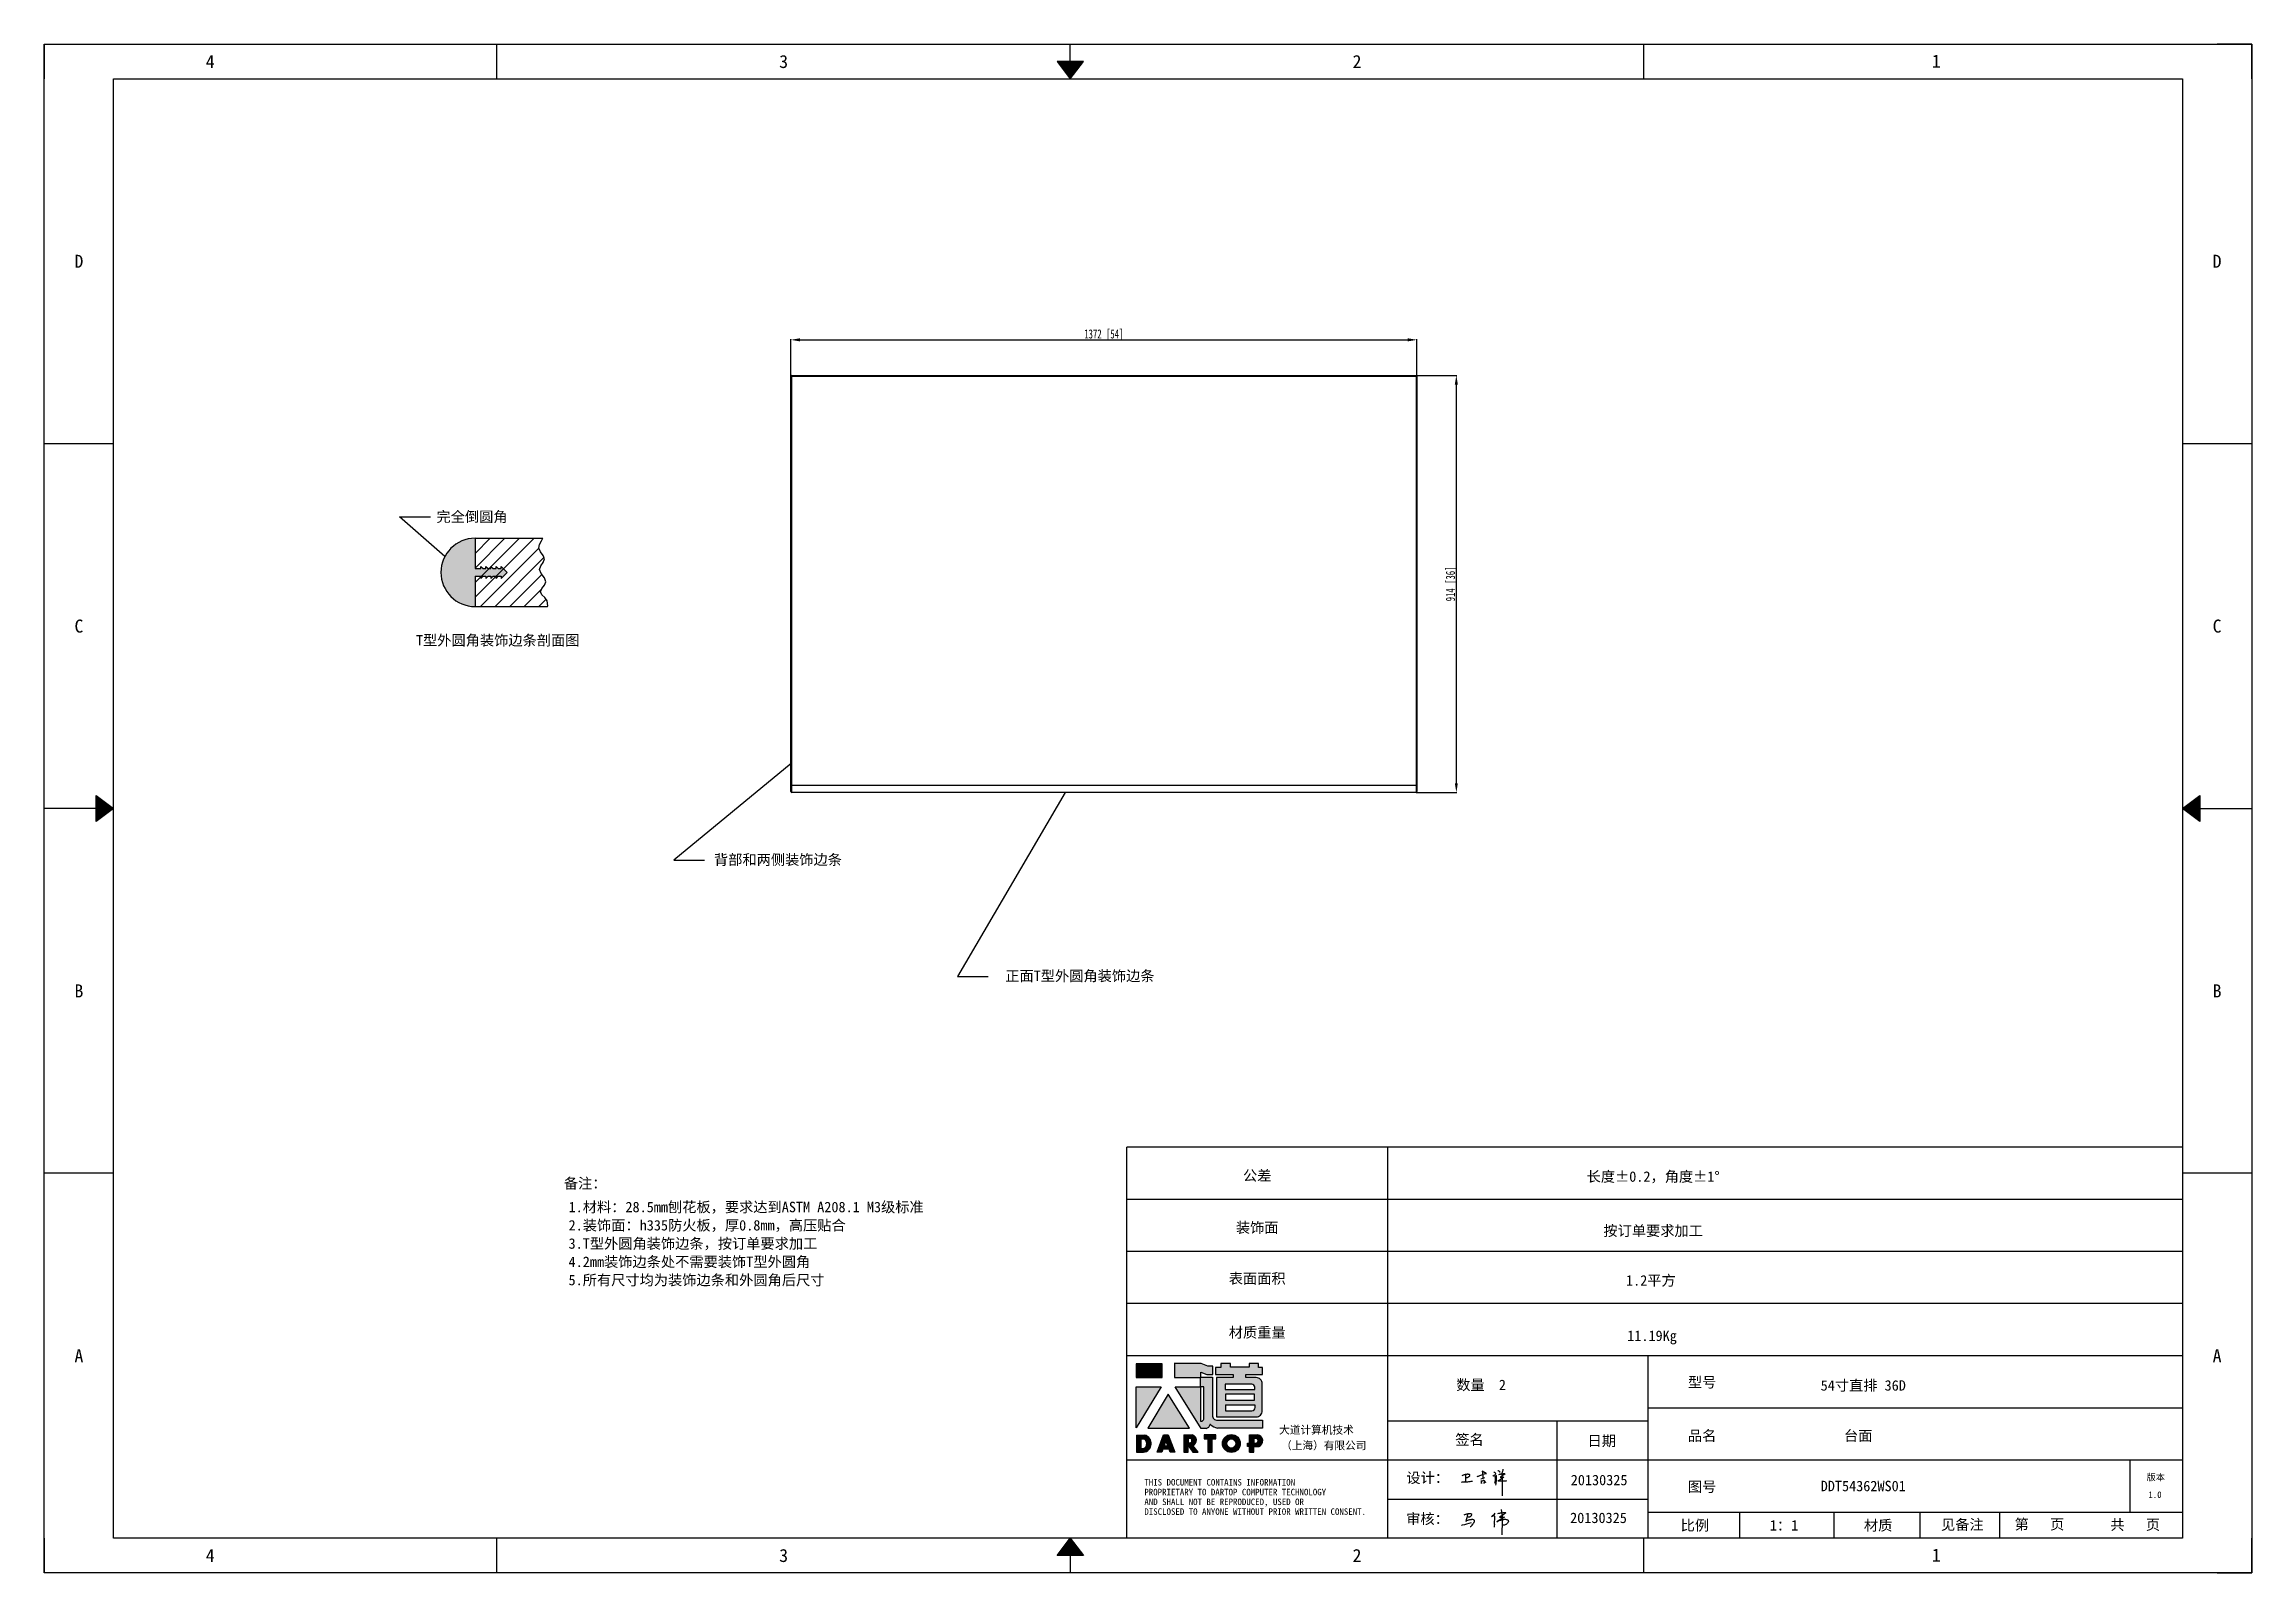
# Model space of a CAD drawing. Header units: inches. Extents: x 777 to 29406, y -38596 to 2393.
# Drawn here: x 777 to 5614, y -18662 to -15312 of the extents above; entities that cross this region are included whole.
import ezdxf
from ezdxf.enums import TextEntityAlignment as Align

# ---------------------------------------------------------------- set-up
doc = ezdxf.new("R2010")
doc.units = ezdxf.units.IN
doc.header["$LTSCALE"] = 0.605
doc.header["$MEASUREMENT"] = 0
doc.header["$PDMODE"] = 3
doc.header["$PDSIZE"] = 0.25
doc.linetypes.add('DOT', pattern=[0.2, 0.1, -0.1])
doc.layers.get('0').update_dxf_attribs({"linetype": 'CONTINUOUS'})
doc.layers.get('Defpoints').update_dxf_attribs({"linetype": 'CONTINUOUS'})
for name, color, linetype in [('02-05848-001_DXF_HATCHING', 7, 'CONTINUOUS'), ('02-05848-001_DXF_TEXT', 7, 'CONTINUOUS'), ('4', 7, 'CONTINUOUS'), ('print', 30, 'CONTINUOUS')]:
    doc.layers.add(name, color=color, linetype=linetype)
doc.layers.add('dim', color=2, linetype='CONTINUOUS', lineweight=9)
doc.styles.add('Dartop', font='')
doc.styles.add('hzHT', font='simhei.ttf')
doc.styles.get("Standard").update_dxf_attribs({"font": 'txt', "width": 0.7})
doc.styles.get('Dartop').set_extended_font_data('FangSong_GB2312')
doc.dimstyles.new('ISO-25', dxfattribs={"dimtxt": 20, "dimasz": 20, "dimexe": 1.25, "dimexo": 0.625, "dimtad": 1, "dimdec": 1, "dimtxsty": 'Standard', "dimcen": 2.5, "dimadec": 0, "dimazin": 0, "dimtfac": 1, "dimtdec": 1, "dimtmove": 0, "dimatfit": 3, "dimfxl": 0, "dimarcsym": 0})
doc.dimstyles.get("Standard").update_dxf_attribs({"dimtxt": 0.1, "dimasz": 0.125, "dimexe": 0.18, "dimexo": 0.0625, "dimgap": 0.09, "dimtad": 0, "dimtih": 1, "dimtoh": 1, "dimdec": 3, "dimzin": 4, "dimdsep": 46, "dimtxsty": 'Standard', "dimblk": '_FILLED', "dimblk1": '_FILLED', "dimblk2": '_FILLED', "dimcen": 0.09, "dimadec": 0, "dimazin": 0, "dimtol": 1, "dimtp": 0.008, "dimtm": 0.008, "dimtfac": 1, "dimtdec": 3, "dimtofl": 0, "dimtmove": 0, "dimatfit": 3, "dimldrblk": '_FILLED', "dimfxl": 0, "dimtolj": 1, "dimtzin": 4, "dimarcsym": 0})

msp = doc.modelspace()

# ---------------------------------------------------------------- texts
at = {"color": 0}
for s, height, style, p in [('4', 28.55, 'Dartop', (1140.66, -15349.89)), ('3', 28.55, 'Dartop', (2397.04, -15349.89)), ('2', 28.55, 'Dartop', (3653.42, -15349.89)), ('1', 28.55, 'Dartop', (4922.82, -15348.99)), ('D', 28.55, 'Dartop', (852.91, -15787.72)), ('D', 28.55, 'Dartop', (5538, -15787.72)), ('C', 28.55, 'Dartop', (852.91, -16587.24)), ('C', 28.55, 'Dartop', (5538, -16587.24)), ('T型外圆角装饰边条剖面图', 22.8433, 'hzHT', (1770.58, -16618.25)), ('B', 28.55, 'Dartop', (852.91, -17386.76)), ('B', 28.55, 'Dartop', (5538, -17386.76)), ('备注：', 22.843, 'hzHT', (1962.24, -17808.41)), ('公差', 22.843, 'hzHT', (3434.76, -17791.53)), ('长度%%P0.2，角度%%P1%%D', 22.8433, 'hzHT', (4302.31, -17793.59)), ('1.材料：28.5mm刨花板，要求达到ASTM A208.1 M3级标准', 22.8433, 'hzHT', (2314.93, -17860.39)), ('2.装饰面：h335防火板，厚0.8mm，高压贴合           ', 22.8433, 'hzHT', (2314.93, -17900.39)), ('装饰面', 22.843, 'hzHT', (3434.76, -17905.4)), ('按订单要求加工', 22.843, 'hzHT', (4302.31, -17912.37)), ('3.T型外圆角装饰边条，按订单要求加工               ', 22.8433, 'hzHT', (2314.93, -17940.39)), ('4.2mm装饰边条处不需要装饰T型外圆角                ', 22.8433, 'hzHT', (2314.93, -17980.39)), ('5.所有尺寸均为装饰边条和外圆角后尺寸              ', 22.8433, 'hzHT', (2314.93, -18020.39)), ('表面面积', 22.843, 'hzHT', (3434.76, -18017.08)), ('1.2平方', 22.843, 'hzHT', (4297.35, -18021.25)), ('材质重量', 22.843, 'hzHT', (3434.76, -18135.32)), ('11.19Kg', 22.843, 'hzHT', (4299.83, -18142.5)), ('A', 28.55, 'Dartop', (852.91, -18186.27)), ('A', 28.55, 'Dartop', (5538, -18186.27)), ('数量  2', 22.843, 'hzHT', (3925.26, -18250.22)), ('型号', 22.843, 'hzHT', (4409.65, -18244.38)), ('54寸直排 36D', 22.843, 'hzHT', (4762.68, -18251.38)), ('签名', 22.843, 'hzHT', (3899.91, -18370.02)), ('日期', 22.843, 'hzHT', (4189.76, -18372.83)), ('品名', 22.843, 'hzHT', (4409.65, -18361.65)), ('台面', 22.843, 'hzHT', (4751.59, -18361.65)), ('20130325', 22.843, 'hzHT', (4183.9, -18458.71)), ('图号', 22.843, 'hzHT', (4409.65, -18473.3)), ('DDT54362WS01', 22.8433, 'hzHT', (4762.68, -18471.81)), ('版本', 14.277, 'hzHT', (5403.64, -18452.61)), ('1.0', 14.277, 'Dartop', (5401.93, -18490.77)), ('20130325', 22.843, 'hzHT', (4182.54, -18541.59)), ('比例', 22.843, 'hzHT', (4393.72, -18558.07)), ('1：1', 22.843, 'hzHT', (4589.01, -18558.07)), ('材质', 22.843, 'hzHT', (4795.35, -18558.07)), ('见备注', 22.843, 'hzHT', (4979.87, -18556.4)), ('第   页', 22.843, 'hzHT', (5148.71, -18555.7)), ('共   页', 22.843, 'hzHT', (5358.55, -18556.53)), ('4', 28.55, 'Dartop', (1140.66, -18624.1)), ('3', 28.55, 'Dartop', (2397.04, -18624.1)), ('2', 28.55, 'Dartop', (3653.42, -18624.1)), ('1', 28.55, 'Dartop', (4922.82, -18623.2))]:
    msp.add_text(s, height=height, dxfattribs=dict(at, style=style)).set_placement(p, align=Align.MIDDLE_CENTER)
at = {"color": 0, "style": 'hzHT'}
for s, height, p in [('THIS DOCUMENT CONTAINS INFORMATION', 14.2771, (3187.51, -18470.81)), ('PROPRIETARY TO DARTOP COMPUTER TECHNOLOGY', 14.2771, (3187.51, -18492.23)), ('设计：', 22.843, (3761.53, -18465.19)), ('AND SHALL NOT BE REPRODUCED, USED OR', 14.2771, (3187.51, -18513.65)), ('DISCLOSED TO ANYONE WITHOUT PRIOR WRITTEN CONSENT.', 14.2771, (3187.51, -18535.06)), ('审核：', 22.843, (3761.19, -18555.14))]:
    msp.add_text(s, height=height, dxfattribs=at).set_placement(p)
at = {"layer": '4', "color": 0, "style": 'hzHT'}
for s, p in [('大道计算机技术', (3482.8, -18357.41)), ('（上海）有限公司', (3487.11, -18391.56))]:
    msp.add_text(s, height=17.132, dxfattribs=at).set_placement(p)
at = {"layer": 'dim', "color": 0, "style": 'hzHT'}
for s, height, p in [('完全倒圆角', 22.843, (1714.26, -16347.5)), ('背部和两侧装饰边条', 22.843, (2384.72, -17099.05)), ('正面T型外圆角装饰边条', 22.8433, (3046.24, -17353.85))]:
    msp.add_text(s, height=height, dxfattribs=at).set_placement(p, align=Align.MIDDLE_CENTER)

# ---------------------------------------------------------------- blocks, each defined once
blk = doc.blocks.new('_FILLED')
at = {"color": 0, "linetype": 'ByBlock'}
blk.add_solid([(0, 0), (-1, 0.16), (-1, -0.16)], dxfattribs=at)
blk = doc.blocks.new('*U5')
at = {"color": 254, "linetype": 'Continuous', "extrusion": (0, 0, -1)}
for points in [[(-17, 0.333), (-16.812, 0.25), (-17, 0.5)], [(-17, 0.333), (-17.188, 0.25), (-16.812, 0.25)], [(-17, 0.333), (-17, 0.5), (-17.188, 0.25)]]:
    blk.add_solid(points, dxfattribs=at)
blk = doc.blocks.new('*U4')
at = {"color": 254, "linetype": 'Continuous', "extrusion": (0, 0, -1)}
for points in [[(-33.167, 11), (-33, 11), (-33.25, 11.188)], [(-33.167, 11), (-33.25, 11.188), (-33.25, 10.812)], [(-33.167, 11), (-33.25, 10.812), (-33, 11)]]:
    blk.add_solid(points, dxfattribs=at)
blk = doc.blocks.new('*U6')
at = {"color": 254, "linetype": 'Continuous'}
for points in [[(17, 21.667), (17.188, 21.75), (16.812, 21.75)], [(17, 21.667), (16.812, 21.75), (17, 21.5)], [(17, 21.667), (17, 21.5), (17.188, 21.75)]]:
    blk.add_solid(points, dxfattribs=at)
blk = doc.blocks.new('*U3')
at = {"color": 254, "linetype": 'Continuous', "extrusion": (0, 0, -1)}
for points in [[(-0.833, 11), (-0.75, 10.812), (-0.75, 11.188)], [(-0.833, 11), (-0.75, 11.188), (-1, 11)], [(-0.833, 11), (-1, 11), (-0.75, 10.812)]]:
    blk.add_solid(points, dxfattribs=at)
blk = doc.blocks.new('dadao')
for p, q in [((48, 19.2), (44.9, 10.4)), ((44.9, 10.4), (51.2, 10.4)), ((51.2, 10.4), (48, 19.2))]:
    blk.add_line(p, q)
for points in [[(41.8, 121.6), (41.8, 143.7), (-0.4, 143.7), (-0.4, 121.6), (41.8, 121.6)], [(104.8, 122), (104.8, 130.3), (114.1, 126.3), (124.2, 126.3), (124.2, 139.6), (115.9, 139.6), (105.1, 143.9), (61.5, 143.9)], [(61.7, 144), (61.7, 121.3), (103.9, 121.3)], [(113.4, 38.7), (105.1, 38.7), (63, 106.5), (103.9, 106.5), (103.9, 120.9), (103.9, 121.3)], [(109.7, 53.6), (109.7, 106.2), (104.3, 106.2), (104.3, 50.4), (106.6, 50.4)], [(144.6, 94.4), (144.6, 84.8), (192, 84.8), (192, 94.1), (144.9, 94.1)], [(120.2, 45), (119.5, 45), (119.5, 44.6)], [(0, 28), (0, 0), (11.8, 0)], [(0.1, 28), (14, 28)], [(7.1, 21.8), (7.1, 6.1), (12, 6.1)], [(7.1, 21.8), (11.4, 21.8)], [(76.8, 28.2), (76.8, 0), (84.1, 0), (84.1, 11.1), (91.6, -0.1), (100.3, -0.1), (91.7, 11.1)], [(76.8, 28.2), (90.6, 28.2)], [(84, 22.7), (84, 15.3), (87.2, 15.3)], [(84, 22.7), (87.3, 22.7)], [(183.7, 0), (183.7, 9.6), (180.6, 9.6), (180.6, 14.9), (183.8, 14.9), (183.8, 28.1), (196.1, 28.1), (196.5, 28.1)], [(183.7, 0), (190.9, 0), (190.9, 9.6), (198.8, 9.6)], [(194.9, 22.3), (190.8, 22.3), (190.8, 15), (194.4, 15)]]:
    blk.add_lwpolyline(points)
blk.add_lwpolyline([(137.1, 144.2), (137.1, 137.9), (128.3, 137.9), (128.3, 126.5), (157.3, 126.5), (157.3, 121.5), (130.3, 121.5), (130.3, 57.5), (194.4, 57.5, 0.414214), (204.4, 67.5), (204.4, 111.3, 0.414214), (194.4, 121.3), (177.5, 121.3), (177.5, 126.3), (204.7, 126.3), (204.7, 137.7), (198.2, 137.7), (198.2, 143.9), (183.3, 143.9), (183.3, 138), (153, 138), (153, 144.2), (137.1, 144.2)], format="xyb", close=True)
for points in [[(104.8, 122), (123.4, 122), (123.4, 60, 0.414214), (131.4, 52), (204.8, 52), (204.8, 39.1), (131.7, 39.1)], [(144.3, 110.8), (144.3, 101.8), (192.3, 101.8), (192.3, 105.5, 0.414214), (187.3, 110.5), (144.3, 110.5)], [(144.6, 77), (144.6, 67.5), (187.6, 67.5, 0.414214), (192.6, 72.5), (192.6, 76.4), (144.6, 76.4)]]:
    blk.add_lwpolyline(points, format="xyb")
for points in [[(-0.3, 106.2), (40.4, 106.2), (-0.3, 39.7), (-0.3, 106.2)], [(51.7, 94.1), (18.4, 39.3), (86.2, 39.3)], [(43.8, 28.2), (51.8, 28.2), (62.6, -0.1), (55, -0.1), (53.2, 5), (42.9, 5), (41.1, 0), (33.6, 0)], [(110, 28.1), (110, 21.9), (116, 21.9), (116, -0.1), (123.2, -0.1), (123.2, 22), (129.2, 22), (129.2, 28.1), (110, 28.1)]]:
    blk.add_lwpolyline(points, close=True)
for radius in [14.5, 7.44]:
    blk.add_circle((154.2, 14.2), radius)
for centre, radius, start, end in [((99.2, 60.7), 12.6, 305.6399, 325.969), ((111.6, 46.7), 8.19, 282.9811, 347.6627), ((136, 61.7), 22.9, 226.7358, 259.3209), ((8.5, 13.9), 8.49, 294.2143, 69.7177), ((9.6, 14.2), 14.4, 278.6604, 72.3203), ((86.4, 19), 3.8, 282.527, 76.7196), ((88.6, 19.4), 8.95, 290.6073, 77.2124), ((193.7, 18.7), 3.8, 280.9891, 72.5513), ((195.7, 18.6), 9.51, 288.8959, 85.2442)]:
    blk.add_arc(centre, radius, start, end)
blk = doc.blocks.new('h')
for p, q in [((20768.1, -2360.9), (20773, -2359.1)), ((20769.5, -2366.9), (20769.8, -2370.6)), ((20769.8, -2370.6), (20770.9, -2378)), ((20770.9, -2378), (20771.5, -2370.6)), ((20772.4, -2369.3), (20774.9, -2367.8)), ((20773, -2359.1), (20784.1, -2355.2)), ((20773.3, -2331.8), (20775.3, -2338.7)), ((20789.1, -2340.9), (20773.5, -2331.9)), ((20775.3, -2338.7), (20775.6, -2351.2)), ((20775.6, -2351.2), (20775.5, -2357.3)), ((20782.2, -2369.2), (20780, -2377.1)), ((20780, -2377.1), (20788.3, -2371.3)), ((20780.1, -2366.4), (20780.8, -2366.4)), ((20781.9, -2367.4), (20782.2, -2369.2)), ((20845.7, -2343.5), (20848.4, -2353)), ((20848.9, -2370.3), (20847.9, -2424)), ((20848.4, -2353), (20848.9, -2370.3))]:
    blk.add_line(p, q)
for points in [[(20696.6, -2372.4, 0.002073), (20710.6, -2371.9, 0.016137), (20719.6, -2371.3, 0.008314), (20736.9, -2369.3)], [(20699.1, -2348.2, -0.029745), (20704.6, -2345.4, -0.046842), (20708.4, -2344.2, -0.00919), (20714.3, -2343, -0.018517), (20717.2, -2342.5, -0.037841), (20720.3, -2342.4, -0.039541), (20723.2, -2342.8, -0.149785), (20726, -2344.3, -0.204935), (20726.9, -2346.6, -0.074872), (20726.5, -2348.3, -0.061615), (20725.6, -2350.3, -0.034204), (20723.8, -2352.6, -0.045776), (20722.3, -2354.1, -0.054985), (20720.4, -2355.3, -0.036348), (20717.3, -2356.5, -0.067752), (20715.7, -2356.8, -0.043553), (20713.2, -2356.7)], [(20755, -2351.9, -0.024077), (20759.9, -2350.1, -0.013147), (20768.7, -2346.5, -0.00522), (20775.4, -2344.1, -0.018517), (20777.3, -2343.4, -0.008274), (20786.3, -2341, -0.039541), (20788.3, -2340.8, -0.079216), (20789.4, -2341, -0.204935)], [(20813.5, -2350.1, 0.007348), (20815.9, -2348.7, 0.008421), (20818, -2347.3, 0.009459), (20819.7, -2346.2, -0.016325), (20820.7, -2345.5, -0.173771), (20821.8, -2345.3, -0.085159), (20823.9, -2346, -0.125883), (20826, -2347.9, -0.160659), (20826.6, -2350.1, -0.010447), (20826.5, -2352.3, -0.008247), (20826.2, -2355.1, -0.002698), (20825.3, -2374, 0.001562), (20823.9, -2383.7, 0.016137)], [(20816.8, -2335, -0.053561), (20819.6, -2336.1, -0.075272), (20821.3, -2337.3, -0.005295), (20822.5, -2338.5, -0.009337), (20823.1, -2339.1, -0.026146), (20823.7, -2339.8, -0.016644), (20824.5, -2340.9)], [(20832.1, -2329.2, -0.053561), (20834.9, -2330.3, -0.075272), (20836.7, -2331.5, -0.005295), (20837.8, -2332.6, -0.009337), (20838.5, -2333.3, -0.026146), (20839, -2334, -0.016644), (20839.8, -2335.1)], [(20836, -2343.7, -0.02797), (20842.1, -2342.6, -0.048868), (20845.6, -2342.2, -0.00919), (20851.1, -2341.4, -0.018517), (20853.9, -2341.1, -0.037841), (20856.7, -2341.2, -0.039541), (20859.4, -2341.6, -0.018282), (20840.6, -2354.7, -0.000937)], [(20847.6, -2340.2, 0.021784), (20849.6, -2335.9, 0.028296), (20850.8, -2332.4, 0.008136), (20851.9, -2328.2, 0.028913), (20852.2, -2327, 0.08193), (20852.1, -2325.9, 0.075058), (20851.7, -2324.7, 0.275043)]]:
    blk.add_lwpolyline(points, format="xyb")
for points in [[(20711.3, -2343.5), (20711.3, -2343.5), (20711.5, -2355.8), (20710.7, -2368), (20710.6, -2371.9)], [(20821.5, -2350.6), (20822.4, -2359.2), (20822.2, -2364.9), (20821.7, -2369), (20821.3, -2376.3), (20823.6, -2368.5), (20827.2, -2366.3), (20829.5, -2366.3)], [(20840.6, -2354.7), (20850, -2354.7), (20855, -2354.3), (20845.9, -2361.1), (20840.5, -2364), (20833, -2367.5), (20863.2, -2367.4), (20865.9, -2367.3)]]:
    blk.add_lwpolyline(points)
for centre, radius, start, end in [((20773.7, -2371.2), 2.3, 121.9907, 163.60158), ((20787.5, -2406), 40.3, 100.61827, 108.24823), ((20780.8, -2367.6), 1.15, 9.4675, 90)]:
    blk.add_arc(centre, radius, start, end)
blk = doc.blocks.new('*D24')
at = {"layer": 'Defpoints', "color": 0, "transparency": 16777216}
for p in [(3784.7, -15959.9), (2412.7, -16039.8), (3784.7, -16039.8)]:
    blk.add_point(p, dxfattribs=at)
at = {"layer": 'dim', "color": 0, "lineweight": -2, "transparency": 16777216}
for p, q in [((2412.7, -16039.2), (2412.7, -15958.6)), ((2432.7, -15959.9), (3764.7, -15959.9)), ((3784.7, -16039.2), (3784.7, -15958.6))]:
    blk.add_line(p, q, dxfattribs=at)
at = {"layer": 'dim', "color": 0, "transparency": 16777216}
for points in [[(2432.7, -15956.5), (2432.7, -15963.2), (2412.7, -15959.9)], [(3764.7, -15956.5), (3764.7, -15963.2), (3784.7, -15959.9)]]:
    blk.add_solid(points, dxfattribs=at)
at = {"layer": 'dim', "color": 0, "transparency": 16777216, "insert": (3098.7, -15949.2), "char_height": 20, "attachment_point": 5}
blk.add_mtext('1372 [54]', dxfattribs=at)
blk = doc.blocks.new('*D25')
at = {"layer": 'Defpoints', "color": 0, "transparency": 16777216}
for p in [(3782.7, -16037.8), (3871.1, -16037.8), (3782.7, -16951.8)]:
    blk.add_point(p, dxfattribs=at)
at = {"layer": 'dim', "color": 0, "lineweight": -2, "transparency": 16777216}
for p, q in [((3783.4, -16037.8), (3872.3, -16037.8)), ((3871.1, -16931.8), (3871.1, -16057.8)), ((3783.4, -16951.8), (3872.3, -16951.8))]:
    blk.add_line(p, q, dxfattribs=at)
at = {"layer": 'dim', "color": 0, "transparency": 16777216}
for points in [[(3867.7, -16057.8), (3874.4, -16057.8), (3871.1, -16037.8)], [(3867.7, -16931.8), (3874.4, -16931.8), (3871.1, -16951.8)]]:
    blk.add_solid(points, dxfattribs=at)
at = {"layer": 'dim', "color": 0, "transparency": 16777216, "insert": (3860.4, -16494.8), "char_height": 20, "attachment_point": 5, "rotation": 90}
blk.add_mtext('914 [36]', dxfattribs=at)

# ---------------------------------------------------------------- dimensions: what is measured, and where the dimension line sits
at = {"layer": 'dim'}
dim = msp.add_linear_dim(base=(3784.73, -15959.86), p1=(2412.73, -16039.83), p2=(3784.73, -16039.83), dimstyle='ISO-25', dxfattribs=at)
dim.commit()
dim.dimension.update_dxf_attribs({"geometry": '*D24', "text_midpoint": (3098.73, -15949.24)})
dim = msp.add_linear_dim(base=(3871.06, -16037.83), p1=(3782.73, -16951.83), p2=(3782.73, -16037.83), angle=90, dimstyle='ISO-25', dxfattribs=at)
dim.commit()
dim.dimension.update_dxf_attribs({"geometry": '*D25', "text_midpoint": (3860.43, -16494.83)})

# ---------------------------------------------------------------- hatches: boundary and pattern name
for points in [[(3226.38, -18203.96), (3169.43, -18203.96), (3169.43, -18233.71), (3226.38, -18233.71)], [(3224.55, -18254.53), (3169.58, -18254.53), (3169.58, -18344.28)], [(3239.79, -18270.82), (3194.85, -18344.88), (3286.35, -18344.88)], [(3344.45, -18360.03), (3318.45, -18360.03), (3318.45, -18368.28), (3326.56, -18368.28), (3326.56, -18398.01), (3336.27, -18398.01), (3336.27, -18368.26), (3344.45, -18368.26)]]:
    msp.add_hatch(color=0).paths.add_polyline_path(points)
h = msp.add_hatch(color=0)
h.paths.add_polyline_path([(3311.5, -18222.04), (3324.07, -18227.47), (3337.66, -18227.47), (3337.66, -18209.48), (3326.45, -18209.48), (3311.84, -18203.72), (3253.3, -18203.72), (3253.3, -18234.14), (3310.26, -18234.14), (3310.26, -18234.75), (3310.26, -18254.19), (3255.02, -18254.19), (3311.83, -18345.62), (3323.08, -18345.62, 0.2793748), (3331.3, -18337.64), (3331.3, -18337.22), (3332.29, -18337.22, 0.1431454), (3347.78, -18345.1), (3446.5, -18345.1), (3446.5, -18327.76), (3347.36, -18327.76, -0.4142136), (3336.56, -18316.96), (3336.56, -18233.17), (3311.5, -18233.17)])
h.paths.add_polyline_path([(3310.83, -18254.58), (3318.07, -18254.58), (3318.07, -18325.55, -0.0889357), (3313.87, -18329.86), (3310.81, -18329.86)], flags=16)
h = msp.add_hatch(color=0)
h.paths.add_polyline_path([(3446.33, -18212), (3437.55, -18212), (3437.55, -18203.65), (3417.47, -18203.65), (3417.47, -18211.59), (3376.48, -18211.59), (3376.48, -18203.23), (3355.01, -18203.23), (3355.01, -18211.74), (3343.15, -18211.74), (3343.15, -18227.14), (3382.3, -18227.14), (3382.3, -18233.96), (3345.82, -18233.96), (3345.82, -18320.22), (3432.41, -18320.22, 0.4142136), (3445.91, -18306.72), (3445.91, -18247.65, 0.4142136), (3432.41, -18234.15), (3409.52, -18234.15), (3409.52, -18227.46), (3446.33, -18227.46)])
h.paths.add_polyline_path([(3422.85, -18248.77, -0.4142136), (3429.6, -18255.52), (3429.6, -18260.47), (3364.77, -18260.47), (3364.77, -18248.77)], flags=16)
h.paths.add_polyline_path([(3429.18, -18270.91), (3429.18, -18283.45), (3365.19, -18283.45), (3365.19, -18270.91)], flags=16)
h.paths.add_polyline_path([(3430.02, -18294.73), (3430.02, -18300.1, -0.4142136), (3423.27, -18306.85), (3365.19, -18306.85), (3365.19, -18294.73)], flags=16)
h = msp.add_hatch(color=0)
h.paths.add_polyline_path([(3188.84, -18360.17), (3169.99, -18360.17), (3169.99, -18397.9), (3185.87, -18397.9, 0.7930159)])
h.paths.add_polyline_path([(3186.15, -18389.64), (3179.55, -18389.64), (3179.55, -18368.43), (3185.42, -18368.43, -0.6713609)], flags=16)
h = msp.add_hatch(color=0)
h.paths.add_polyline_path([(3239.93, -18359.86), (3229.17, -18359.86), (3215.33, -18397.94), (3225.52, -18397.94), (3227.92, -18391.19), (3241.73, -18391.19), (3244.18, -18398.02), (3254.46, -18398.02)])
h.paths.add_polyline_path([(3239.09, -18383.92), (3230.54, -18383.92), (3234.74, -18371.95)], flags=16)
h = msp.add_hatch(color=0)
h.paths.add_polyline_path([(3292.24, -18359.89), (3273.69, -18359.89), (3273.69, -18397.96), (3283.5, -18397.96), (3283.5, -18382.87), (3293.57, -18398.1), (3305.41, -18398.1), (3293.82, -18382.96, 0.7440549)])
h.paths.add_polyline_path([(3283.41, -18377.23), (3283.41, -18367.23), (3287.79, -18367.23, -0.796809), (3287.72, -18377.23)], flags=16)
h = msp.add_hatch(color=0)
h.paths.add_polyline_path([(3358.59, -18378.79, 1), (3397.68, -18378.79, 1)])
h.paths.add_polyline_path([(3388.18, -18378.79, -1), (3368.09, -18378.79, -1)], flags=16)
h = msp.add_hatch(color=0)
h.paths.add_polyline_path([(3435.18, -18359.98), (3434.62, -18359.98), (3418.09, -18359.98), (3418.09, -18377.74), (3413.7, -18377.74), (3413.7, -18384.96), (3418.02, -18384.96), (3418.02, -18397.89), (3427.67, -18397.89), (3427.67, -18384.91), (3438.27, -18384.91, 0.8123038)])
h.paths.add_polyline_path([(3427.53, -18377.7), (3427.53, -18367.76), (3433.02, -18367.76, -0.7782134), (3432.46, -18377.7)], flags=16)
at = {"layer": '02-05848-001_DXF_HATCHING', "linetype": 'Continuous'}
h = msp.add_hatch(color=2, dxfattribs=at)
edge = h.paths.add_edge_path()
edge.add_line((1738.59, -16477.71), (1744.63, -16477.71))
edge.add_line((1744.63, -16477.71), (1744.63, -16482.75))
edge.add_line((1744.63, -16482.75), (1749.69, -16477.71))
edge.add_line((1749.69, -16477.71), (1755.74, -16477.71))
edge.add_line((1755.74, -16477.71), (1755.74, -16482.75))
edge.add_line((1755.74, -16482.75), (1760.8, -16477.71))
edge.add_line((1760.8, -16477.71), (1766.84, -16477.71))
edge.add_line((1766.84, -16477.71), (1766.84, -16482.75))
edge.add_line((1766.84, -16482.75), (1771.9, -16477.71))
edge.add_line((1771.9, -16477.71), (1777.94, -16477.71))
edge.add_line((1777.94, -16477.71), (1777.94, -16482.75))
edge.add_line((1777.94, -16482.75), (1791.22, -16469.52))
edge.add_line((1777.94, -16456.29), (1791.22, -16469.52))
edge.add_line((1777.94, -16461.34), (1777.94, -16456.29))
edge.add_line((1771.9, -16461.34), (1777.94, -16461.34))
edge.add_line((1766.84, -16456.29), (1771.9, -16461.34))
edge.add_line((1766.84, -16461.34), (1766.84, -16456.29))
edge.add_line((1760.8, -16461.34), (1766.84, -16461.34))
edge.add_line((1755.74, -16456.29), (1760.8, -16461.34))
edge.add_line((1755.74, -16461.34), (1755.74, -16456.29))
edge.add_line((1749.69, -16461.34), (1755.74, -16461.34))
edge.add_line((1744.63, -16456.29), (1749.69, -16461.34))
edge.add_line((1744.63, -16461.34), (1744.63, -16456.29))
edge.add_line((1738.59, -16461.34), (1744.63, -16461.34))
edge.add_line((1733.53, -16456.29), (1738.59, -16461.34))
edge.add_line((1733.53, -16461.34), (1733.53, -16456.29))
edge.add_line((1720.96, -16461.34), (1733.53, -16461.34))
edge.add_line((1720.96, -16394.72), (1720.96, -16461.34))
edge.add_arc((1720.96, -16469.52), 74.8, 90, 270)
edge.add_line((1720.96, -16477.71), (1720.96, -16544.32))
edge.add_line((1720.96, -16477.71), (1733.53, -16477.71))
edge.add_line((1733.53, -16477.71), (1733.53, -16482.75))
edge.add_line((1733.53, -16482.75), (1738.59, -16477.71))

# ---------------------------------------------------------------- linework, layer by layer
at = {"color": 0, "linetype": 'DOT'}
for p, q in [((776.76, -15311.82), (5538, -15311.82)), ((776.76, -18586.03), (776.76, -15387.97)), ((5614.14, -15387.97), (5614.14, -18586.03)), ((5538, -18662.18), (776.76, -18662.18))]:
    msp.add_line(p, q, dxfattribs=at)
at = {"color": 0}
for p, q in [((776.76, -15311.82), (776.76, -15387.97)), ((1768.85, -15387.97), (1768.85, -15311.82)), ((3025.23, -15349.89), (3025.23, -15311.82)), ((4281.61, -15387.97), (4281.61, -15311.82)), ((5614.14, -15311.82), (5538, -15311.82)), ((5614.14, -15387.97), (5614.14, -15311.82)), ((929.05, -18586.03), (929.05, -15387.97)), ((929.05, -15387.97), (5461.85, -15387.97)), ((5461.85, -15387.97), (5461.85, -18586.03)), ((929.05, -16187.48), (776.76, -16187.48)), ((5614.14, -16187.48), (5461.85, -16187.48)), ((890.98, -16987), (776.76, -16987)), ((5499.93, -16987), (5614.14, -16987)), ((3148.97, -18586.03), (3148.97, -17729.41)), ((5461.85, -17729.41), (3148.97, -17729.41)), ((3720.05, -17729.41), (3720.05, -18586.03)), ((929.05, -17786.52), (776.76, -17786.52)), ((5614.14, -17786.52), (5461.85, -17786.52)), ((5461.85, -17843.62), (3148.97, -17843.62)), ((5461.85, -17957.84), (3148.97, -17957.84)), ((5461.85, -18072.06), (3148.97, -18072.06)), ((5461.85, -18186.27), (3148.97, -18186.27)), ((4291.13, -18586.03), (4291.13, -18186.27)), ((3720.05, -18329.04), (4291.13, -18329.04)), ((4091.25, -18329.04), (4091.25, -18586.03)), ((4291.13, -18300.49), (5461.85, -18300.49)), ((3148.97, -18414.71), (3720.05, -18414.71)), ((3720.05, -18414.71), (5461.85, -18414.71)), ((5347.64, -18528.92), (5347.64, -18414.71)), ((3720.05, -18500.37), (4291.13, -18500.37)), ((4291.13, -18528.92), (5461.85, -18528.92)), ((4492.05, -18586.03), (4492.05, -18528.92)), ((4699.12, -18586.03), (4699.12, -18528.92)), ((4887.36, -18586.03), (4887.36, -18528.92)), ((5062.1, -18586.03), (5062.1, -18528.92)), ((776.76, -18586.03), (776.76, -18662.18)), ((5461.85, -18586.03), (929.05, -18586.03)), ((1768.85, -18662.18), (1768.85, -18586.03)), ((4281.61, -18662.18), (4281.61, -18586.03)), ((5614.14, -18662.18), (5614.14, -18586.03)), ((3025.23, -18624.1), (3025.23, -18662.18)), ((5538, -18662.18), (5614.14, -18662.18))]:
    msp.add_line(p, q, dxfattribs=at)
for p, q in [((2412.73, -16039.83), (3784.73, -16039.83)), ((2412.73, -16949.83), (2412.73, -16039.83)), ((2414.73, -16037.83), (3782.73, -16037.83)), ((2414.73, -16951.83), (2414.73, -16037.83)), ((3782.73, -16037.83), (3782.73, -16951.83)), ((3784.73, -16039.83), (3784.73, -16949.83)), ((3782.73, -16936.83), (2414.73, -16936.83)), ((3782.73, -16951.83), (2414.73, -16951.83)), ((3969.6, -18523.34), (3971.24, -18537.03)), ((3965.31, -18546.97), (3959.69, -18550.01)), ((3969.34, -18544.82), (3965.31, -18546.97)), ((3965.54, -18540.27), (3972.67, -18540.27)), ((3976.48, -18539.93), (3969.34, -18544.82)), ((3971.51, -18547.13), (3970.9, -18578.58)), ((3971.24, -18537.03), (3971.51, -18547.13)), ((3972.67, -18540.27), (3976.48, -18539.93))]:
    msp.add_line(p, q)
at = {"color": 2, "linetype": 'Continuous'}
for p, q in [((1720.96, -16427.98), (1754.22, -16394.72)), ((1720.96, -16460.01), (1786.25, -16394.72)), ((1720.96, -16492.04), (1818.28, -16394.72)), ((1720.96, -16524.06), (1850.3, -16394.72)), ((1732.72, -16544.32), (1860.44, -16416.61)), ((1764.75, -16544.32), (1871.89, -16437.19)), ((1796.78, -16544.32), (1867.12, -16473.98)), ((1828.81, -16544.32), (1866.62, -16506.51)), ((1860.83, -16544.32), (1876.69, -16528.47))]:
    msp.add_line(p, q, dxfattribs=at)
at = {"color": 7, "linetype": 'Continuous'}
for p, q in [((1720.96, -16394.72), (1720.96, -16461.34)), ((1720.96, -16394.72), (1869.34, -16394.72)), ((1866.61, -16400.37), (1869.34, -16394.72)), ((1860.38, -16416.49), (1861.96, -16408.52)), ((1864.21, -16424.41), (1860.38, -16416.49)), ((1861.96, -16408.52), (1866.61, -16400.37)), ((1870.06, -16432.25), (1864.21, -16424.41)), ((1872.99, -16440.14), (1870.06, -16432.25)), ((1870.1, -16447.73), (1872.99, -16440.14)), ((1720.96, -16461.34), (1733.53, -16461.34)), ((1720.96, -16477.71), (1720.96, -16544.32)), ((1720.96, -16477.71), (1733.53, -16477.71)), ((1733.53, -16461.34), (1733.53, -16456.29)), ((1733.53, -16456.29), (1738.59, -16461.34)), ((1733.53, -16482.75), (1738.59, -16477.71)), ((1733.53, -16477.71), (1733.53, -16482.75)), ((1738.59, -16461.34), (1744.63, -16461.34)), ((1738.59, -16477.71), (1744.63, -16477.71)), ((1744.63, -16461.34), (1744.63, -16456.29)), ((1744.63, -16456.29), (1749.69, -16461.34)), ((1744.63, -16482.75), (1749.69, -16477.71)), ((1744.63, -16477.71), (1744.63, -16482.75)), ((1749.69, -16461.34), (1755.74, -16461.34)), ((1749.69, -16477.71), (1755.74, -16477.71)), ((1755.74, -16461.34), (1755.74, -16456.29)), ((1755.74, -16456.29), (1760.8, -16461.34)), ((1755.74, -16482.75), (1760.8, -16477.71)), ((1755.74, -16477.71), (1755.74, -16482.75)), ((1760.8, -16461.34), (1766.84, -16461.34)), ((1760.8, -16477.71), (1766.84, -16477.71)), ((1766.84, -16461.34), (1766.84, -16456.29)), ((1766.84, -16456.29), (1771.9, -16461.34)), ((1766.84, -16482.75), (1771.9, -16477.71)), ((1766.84, -16477.71), (1766.84, -16482.75)), ((1771.9, -16461.34), (1777.94, -16461.34)), ((1771.9, -16477.71), (1777.94, -16477.71)), ((1777.94, -16461.34), (1777.94, -16456.29)), ((1777.94, -16456.29), (1791.22, -16469.52)), ((1777.94, -16482.75), (1791.22, -16469.52)), ((1777.94, -16477.71), (1777.94, -16482.75)), ((1861.95, -16463), (1864.87, -16455.37)), ((1865.75, -16472.21), (1861.95, -16463)), ((1864.87, -16455.37), (1870.1, -16447.73)), ((1872.86, -16481.37), (1865.75, -16472.21)), ((1872.75, -16497.86), (1876.14, -16490.58)), ((1876.14, -16490.58), (1872.86, -16481.37)), ((1864.32, -16511.86), (1867.26, -16505.03)), ((1867.26, -16518.38), (1864.32, -16511.86)), ((1867.26, -16505.03), (1872.75, -16497.86)), ((1873.6, -16524.8), (1867.26, -16518.38)), ((1879.29, -16531.57), (1873.6, -16524.8)), ((1880.64, -16542.94), (1879.29, -16531.57)), ((1879.99, -16544.32), (1880.64, -16542.94)), ((1720.96, -16544.32), (1879.99, -16544.32))]:
    msp.add_line(p, q, dxfattribs=at)
at = {"color": 0}
for points in [[(3025.23, -15387.97), (3053.79, -15349.89), (2996.68, -15349.89), (3025.23, -15387.97)], [(929.05, -16987), (890.98, -17015.55), (890.98, -16958.44), (929.05, -16987)], [(5461.85, -16987), (5499.93, -16958.44), (5499.93, -17015.55), (5461.85, -16987)], [(3025.23, -18586.03), (3053.79, -18624.1), (2996.68, -18624.1), (3025.23, -18586.03)]]:
    msp.add_lwpolyline(points, close=True, dxfattribs=at)
for points in [[(3888.38, -18535.34, -0.029745), (3891.64, -18533.7, -0.0468422), (3893.85, -18532.99, -0.0091902), (3897.3, -18532.29, -0.0185172), (3899.03, -18532.04, -0.0378406), (3900.82, -18531.99, -0.0395413), (3902.51, -18532.2, -0.1497852), (3904.17, -18533.1, -0.2049352), (3904.68, -18534.41, -0.0748717), (3904.48, -18535.45, -0.0616146), (3903.92, -18536.59, -0.0342039), (3902.9, -18537.94, -0.0457759), (3901.98, -18538.81, -0.054985), (3900.88, -18539.51, -0.0363479), (3899.05, -18540.24, -0.0677521), (3898.13, -18540.4, -0.0435534), (3896.69, -18540.32)], [(3959.69, -18550.01, -0.029745), (3964.79, -18547.46, -0.0468422), (3968.24, -18546.35, -0.0091902), (3973.62, -18545.26, -0.0185172), (3976.31, -18544.87, -0.0378406), (3979.1, -18544.78, -0.0395413), (3981.74, -18545.11, -0.1497852), (3984.33, -18546.52, -0.2049352), (3985.12, -18548.57, -0.0748717), (3984.82, -18550.18, -0.0616146), (3983.94, -18551.97, -0.0342039), (3982.34, -18554.07, -0.0457759), (3980.92, -18555.43, -0.054985), (3979.19, -18556.52, -0.0363479), (3976.34, -18557.65, -0.0677521), (3974.9, -18557.9, -0.0435534), (3972.65, -18557.78)], [(3962.03, -18531.86, -0.0279703), (3966.65, -18531, -0.0488679), (3969.32, -18530.72, -0.0091902), (3973.53, -18530.1, -0.0185172), (3975.63, -18529.9, -0.0378406), (3977.78, -18529.95, -0.0395413), (3979.82, -18530.31, -0.0182819), (3965.54, -18540.27, -0.0009369)]]:
    msp.add_lwpolyline(points, format="xyb")
msp.add_lwpolyline([(3895.57, -18532.63), (3895.57, -18532.63), (3894.48, -18539.32), (3892.69, -18545.61), (3891.51, -18549.47)])
for centre, radius, start, end in [((2414.73, -16039.83), 2, 90, 180), ((3782.73, -16039.83), 2, 0, 90), ((2414.73, -16949.83), 2, 180, 270), ((3782.73, -16949.83), 2, 270, 0), ((3880.03, -18545.96), 12.07, 281.07698, 291.21263), ((3614.67, -17468.84), 1121.29, 283.91895, 284.97151), ((3909.95, -18581.39), 36.86, 113.20245, 120.0175), ((3901.3, -18561.2), 14.9, 102.47486, 113.20245), ((3922.9, -18658.81), 114.87, 100.36867, 102.47486), ((3898.9, -18551.61), 9.51, 283.81625, 294.03051), ((3907.32, -18573.66), 28.31, 96.12534, 100.36867), ((3900.93, -18556.31), 4.39, 294.83643, 309.90113), ((3842.47, -18502.38), 83.89, 316.91956, 320.58866), ((3905.81, -18559.61), 14.17, 87.45704, 96.12534), ((3905.86, -18558.42), 12.98, 78.39957, 87.45704), ((3890.01, -18543.13), 21.33, 324.09481, 331.37836), ((3907.69, -18549.49), 3.86, 44.32465, 78.39957), ((3906.56, -18551.5), 2.85, 319.57307, 337.48549), ((3898.71, -18545.23), 12.81, 324.91067, 333.34843), ((3904.94, -18547.56), 6.24, 326.76781, 340.87102), ((3908.93, -18548.28), 2.14, 357.99839, 44.32465), ((3906.83, -18548.21), 4.24, 340.87102, 357.99839), ((3920.21, -18490.04), 56.38, 299.26546, 300.9495), ((4047.94, -18962.63), 435.33, 102.46592, 103.2053), ((3751.28, -18328.84), 288.25, 313.36613, 315.29608), ((4864.43, -18693.49), 920.05, 171.41017, 171.76808), ((3954.01, -18539.41), 1.84, 52.37575, 91.29116), ((2332.79, -18487.12), 1623.37, 357.56566, 358.05728), ((3953.38, -18539.12), 2.11, 357.19683, 33.70518), ((3905.84, -18536.01), 49.77, 352.91255, 354.80268), ((3924.51, -18537.71), 31.02, 354.80268, 357.19683)]:
    msp.add_arc(centre, radius, start, end)
at = {"color": 7, "linetype": 'Continuous'}
msp.add_arc((1720.96, -16469.52), 74.8, 90, 270, dxfattribs=at)
at = {"layer": 'print'}
msp.add_lwpolyline([(776.76, -15311.82), (5614.14, -15311.82), (5614.14, -18662.18), (776.76, -18662.18)], close=True, dxfattribs=at)

# ---------------------------------------------------------------- block references
at = {"color": 0, "linetype": 'Continuous', "xscale": 152.2888407109637, "yscale": 152.2888407109637, "zscale": 152.2888407109637}
for name, p in [('*U6', (436.32, -18662.18)), ('*U3', (776.76, -18662.18)), ('*U4', (436.32, -18662.18)), ('*U5', (436.32, -18662.18))]:
    msp.add_blockref(name, p, dxfattribs=at)
at = {"color": 0}
for name, p, xscale, yscale, zscale in [('dadao', (3169.99, -18397.9), 1.349832906196347, 1.349832906196347, 1.349832906196347), ('h', (-8239.53, -17073.56), 0.585704211006083, 0.585704211006083, 0.585704211006083)]:
    msp.add_blockref(name, p, dxfattribs=dict(at, xscale=xscale, yscale=yscale, zscale=zscale))

msp.set_redraw_order([(e.dxf.handle, doc.entitydb.next_handle()) for e in msp.query("TEXT MTEXT ATTDEF DIMENSION ARC_DIMENSION")])  # texts and dimensions are drawn at this point

# ---------------------------------------------------------------- leaders
at = {"layer": '02-05848-001_DXF_TEXT', "color": 2, "linetype": 'Continuous'}
for points in [[(1654.63, -16434.93), (1555.72, -16347.78), (1623.22, -16347.78)], [(2413.66, -16888.56), (2156.24, -17100.09), (2223.74, -17100.09)], [(3013.67, -16951.83), (2777.98, -17354.9), (2845.48, -17354.9)]]:
    msp.add_leader(points, dimstyle='Standard', override={"dimtad": 0}, dxfattribs=at)

doc.saveas('drawing.dxf')
